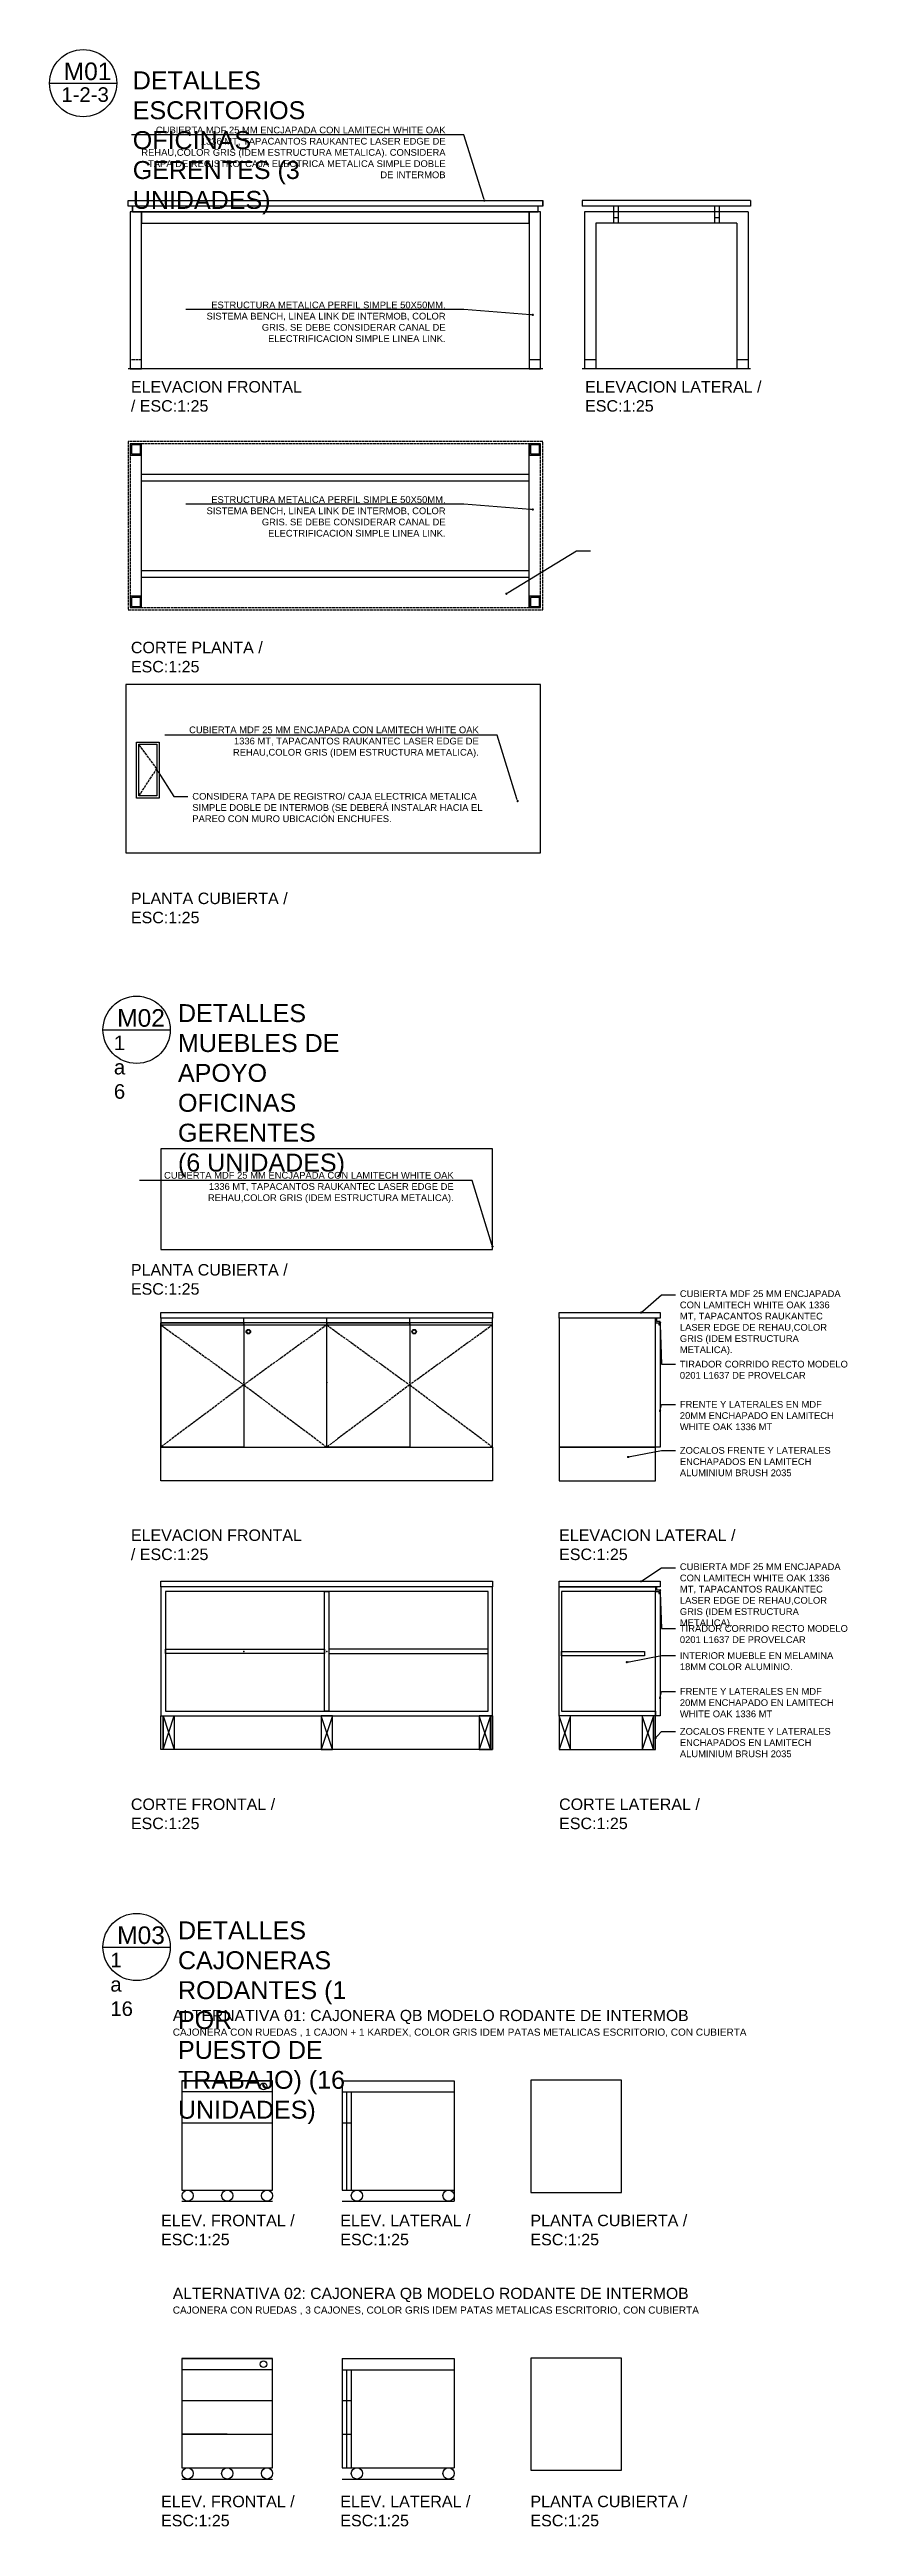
# Model space of a CAD drawing. Header units: millimetres. Extents: x 69942 to 103169, y 109869 to 150283.
# Drawn here: x 71160 to 74720, y 139232 to 150283 of the extents above; entities that cross this region are included whole.
import ezdxf
from ezdxf import colors
from ezdxf.entities.mleader import LeaderData, LeaderLine
from ezdxf.math import Vec2, Vec3

# ---------------------------------------------------------------- set-up
doc = ezdxf.new("R2010")
doc.units = ezdxf.units.MM
doc.header["$MEASUREMENT"] = 0
doc.linetypes.add('ACAD_ISO02W100', pattern=[15, 12, -3])
doc.layers.add('A-MUEBLES', color=1, linetype='Continuous')
doc.layers.add('A_COTAS 25', color=2, linetype='Continuous')
doc.styles.add('ARIAL', font='arial.ttf')
doc.styles.add('FMZ 100', font='arial.ttf', dxfattribs={"height": 16})
doc.styles.add('FMZ 20', font='arial.ttf', dxfattribs={"height": 3.2})

msp = doc.modelspace()

# ---------------------------------------------------------------- texts
at = {"layer": 'A-MUEBLES', "linetype": 'Continuous', "attachment_point": 1, "style": 'FMZ 100'}
for s, width, insert, char_height in [('M01', 15.63, (71223.5, 150224.9), 78.4), ('1-2-3', 15.63, (71212.9, 150114.5), 65), ('M02', 15.63, (71461.9, 146001.6), 78.4), ('1 a 6', 40.372, (71447.3, 145883.7), 65), ('M03', 15.63, (71461.9, 141909.3), 78.4), ('1 a 16', 40.372, (71431.4, 141791.5), 65)]:
    msp.add_mtext_dynamic_manual_height_columns(s, width=width, gutter_width=80, heights=[0], dxfattribs=dict(at, insert=insert, char_height=char_height))
at = {"layer": 'A_COTAS 25', "attachment_point": 1, "style": 'ARIAL'}
for s, insert, char_height in [('DETALLES ESCRITORIOS OFICINAS GERENTES (3 UNIDADES)', (71531.6, 150185.5), 80), ('ELEVACION FRONTAL / ESC:1:25', (71523.2, 148804), 51.2), ('ELEVACION LATERAL / ESC:1:25', (73549.5, 148804), 51.2), ('CORTE PLANTA / ESC:1:25', (71523.2, 147640.7), 51.2), ('PLANTA CUBIERTA / ESC:1:25', (71523.2, 146521.5), 51.2), ('DETALLES MUEBLES DE APOYO OFICINAS GERENTES \\P(6 UNIDADES)', (71733.3, 146023.9), 80), ('PLANTA CUBIERTA / ESC:1:25', (71523.2, 144864.3), 51.2), ('ELEVACION FRONTAL / ESC:1:25', (71523.2, 143680.3), 51.2), ('ELEVACION LATERAL / ESC:1:25', (73433.6, 143680.3), 51.2), ('CORTE FRONTAL / ESC:1:25', (71523.2, 142479.9), 51.2), ('CORTE LATERAL / ESC:1:25', (73433.6, 142479.9), 51.2), ('DETALLES CAJONERAS RODANTES (1 POR \\PPUESTO DE TRABAJO) (16 UNIDADES)', (71733.3, 141931.7), 80), ('ELEV. FRONTAL / \\PESC:1:25', (71657.7, 140623.1), 51.2), ('ELEV. LATERAL / \\PESC:1:25', (72457.5, 140623.1), 51.2), ('PLANTA CUBIERTA / \\PESC:1:25', (73305.8, 140623.1), 51.2), ('ELEV. FRONTAL / \\PESC:1:25', (71657.7, 139369.4), 51.2), ('ELEV. LATERAL / \\PESC:1:25', (72457.5, 139369.4), 51.2), ('PLANTA CUBIERTA / \\PESC:1:25', (73305.8, 139369.4), 51.2)]:
    msp.add_mtext_dynamic_manual_height_columns(s, width=789.738, gutter_width=40, heights=[0], dxfattribs=dict(at, insert=insert, char_height=char_height))
at = {"layer": 'A_COTAS 25', "linetype": 'Continuous', "char_height": 32, "width": 5088.281, "attachment_point": 1, "style": 'FMZ 20'}
for s, insert in [('\\A1;{\\H1.5625x;ALTERNATIVA 01: CAJONERA QB MODELO RODANTE DE INTERMOB}          \\PCAJONERA CON RUEDAS , 1 CAJON + 1 KARDEX, COLOR GRIS IDEM PATAS METALICAS ESCRITORIO, CON CUBIERTA', (71710.2, 141536.9)), ('\\A1;{\\H1.5625x;ALTERNATIVA 02: CAJONERA QB MODELO RODANTE DE INTERMOB}          \\PCAJONERA CON RUEDAS , 3 CAJONES, COLOR GRIS IDEM PATAS METALICAS ESCRITORIO, CON CUBIERTA', (71710.2, 140296.9))]:
    msp.add_mtext(s, dxfattribs=dict(at, insert=insert))

# ---------------------------------------------------------------- blocks, each defined once
blk = doc.blocks.new('_DOT')
at = {"color": 0, "linetype": 'ByBlock'}
blk.add_line((-0.5, 0), (-1, 0), dxfattribs=at)
at = {"color": 0, "linetype": 'ByBlock', "const_width": 0.5}
blk.add_lwpolyline([(-0.25, 0, 1), (0.25, 0, 1)], format="xyb", close=True, dxfattribs=at)

# ---------------------------------------------------------------- linework, layer by layer
at = {"layer": 'A-MUEBLES', "linetype": 'Continuous'}
for p, q in [((71510.7, 149583.9), (71510.7, 149608.9)), ((73360.7, 149583.9), (71510.7, 149583.9)), ((71530.7, 149558.9), (71530.7, 149583.9)), ((73340.7, 149558.9), (73340.7, 149583.9)), ((73360.7, 149583.9), (73360.7, 149608.9)), ((74287, 149608.9), (73537, 149608.9)), ((73537, 149608.9), (73537, 149583.9)), ((74287, 149583.9), (73537, 149583.9)), ((74277, 149558.9), (73547, 149558.9)), ((73547, 149558.9), (73547, 148858.9)), ((73677, 149583.9), (73677, 149508.9)), ((73677, 149533.9), (73697, 149533.9)), ((73697, 149583.9), (73697, 149508.9)), ((74127, 149583.9), (74127, 149508.9)), ((74127, 149533.9), (74147, 149533.9)), ((74147, 149583.9), (74147, 149508.9)), ((74277, 149558.9), (74277, 148858.9)), ((74287, 149608.9), (74287, 149583.9)), ((74227, 149508.9), (73597, 149508.9)), ((73597, 149508.9), (73597, 148858.9)), ((74227, 149508.9), (74227, 148858.9)), ((73360.7, 148858.9), (71510.7, 148858.9)), ((73350.7, 148898.9), (73300.7, 148898.9)), ((74287, 148858.9), (73537, 148858.9)), ((73597, 148898.9), (73547, 148898.9)), ((74277, 148898.9), (74227, 148898.9)), ((71520.7, 148523.8), (71520.7, 148523.8)), ((71570.7, 147793.8), (71570.7, 148523.8)), ((73300.7, 147793.8), (73300.7, 148523.8)), ((71570.7, 148388.8), (73300.7, 148388.8)), ((71570.7, 148358.8), (73300.7, 148358.8)), ((71570.7, 147958.8), (73300.7, 147958.8)), ((71570.7, 147928.8), (73300.7, 147928.8)), ((71750.6, 141220.6), (72155.6, 141220.6)), ((72155.6, 141170.6), (71750.6, 141170.6)), ((72465.2, 141220.6), (72465.2, 140733.1)), ((72465.2, 141220.6), (72965.2, 141220.6)), ((72465.2, 141170.6), (72965.2, 141170.6)), ((72485.2, 141170.6), (72485.2, 140733.1)), ((72505.2, 141170.6), (72505.2, 140733.1)), ((72965.2, 141220.6), (72965.2, 140733.1)), ((71750.6, 141033.1), (72155.6, 141033.1)), ((72465.2, 141033.1), (72505.2, 141033.1)), ((71750.6, 140733.1), (72155.6, 140733.1)), ((72465.2, 140733.1), (72965.2, 140733.1)), ((72465.2, 140683.1), (72965.2, 140683.1)), ((72965.2, 140733.1), (72965.2, 140683.1)), ((71750.6, 139981.1), (72155.6, 139981.1)), ((72155.6, 139931.1), (71750.6, 139931.1)), ((72465.2, 139981.1), (72465.2, 139493.6)), ((72465.2, 139981.1), (72965.2, 139981.1)), ((72465.2, 139931.1), (72965.2, 139931.1)), ((72485.2, 139931.1), (72485.2, 139493.6)), ((72505.2, 139931.1), (72505.2, 139493.6)), ((72965.2, 139981.1), (72965.2, 139493.6)), ((71750.6, 139793.6), (72155.6, 139793.6)), ((72465.2, 139793.6), (72505.2, 139793.6)), ((71953.1, 139643.6), (71750.6, 139643.6)), ((71750.6, 139643.6), (72155.6, 139643.6)), ((72465.2, 139643.6), (72505.2, 139643.6)), ((71750.6, 139493.6), (72155.6, 139493.6)), ((72465.2, 139493.6), (72965.2, 139493.6)), ((72465.2, 139443.6), (72965.2, 139443.6))]:
    msp.add_line(p, q, dxfattribs=at)
at = {"layer": 'A-MUEBLES', "linetype": 'ACAD_ISO02W100'}
msp.add_line((71570.7, 148898.9), (71520.7, 148898.9), dxfattribs=at)
at = {"layer": 'A-MUEBLES', "linetype": 'Continuous'}
for points in [[(71160.3, 150132.9), (71460.3, 150132.9)], [(71398.8, 145909.6), (71698.8, 145909.6)], [(72027, 144602.8), (72027, 144622.8)], [(72397, 144602.8), (72397, 144622.8)], [(72767, 144602.8), (72767, 144622.8)], [(73884, 144602.8), (73884, 144047.8), (73864, 144047.8), (73864, 144602.8), (73879, 144602.8)], [(73884, 143404), (73884, 142849), (73864, 142849), (73864, 143404), (73879, 143404)], [(71667, 142849), (71717, 142699)], [(71667, 142699), (71717, 142849)], [(72422, 142849), (72372, 142699)], [(72422, 142699), (72372, 142849)], [(73127, 142849), (73077, 142699)], [(73127, 142699), (73077, 142849)], [(73484, 142849), (73434, 142699)], [(73484, 142699), (73434, 142849)], [(73854, 142849), (73804, 142699)], [(73854, 142699), (73804, 142849)], [(71398.8, 141817.3), (71698.8, 141817.3)], [(72155.6, 141170.6), (72155.6, 141220.6), (71750.6, 141220.6), (71750.6, 141170.6)], [(71750.6, 141220.6), (71750.6, 140733.1)], [(72155.6, 140733.1), (72155.6, 141220.6)], [(71750.6, 140683.1), (72155.6, 140683.1)], [(72155.6, 139931.1), (72155.6, 139981.1), (71750.6, 139981.1), (71750.6, 139931.1)], [(71750.6, 139981.1), (71750.6, 139493.6)], [(72155.6, 139493.6), (72155.6, 139981.1)], [(71750.6, 139443.6), (72155.6, 139443.6)]]:
    msp.add_lwpolyline(points, dxfattribs=at)
for points in [[(71510.7, 149583.9), (71510.7, 149608.9), (73360.7, 149608.9), (73360.7, 149583.9)], [(71520.7, 148858.9), (71570.7, 148858.9), (71570.7, 149558.9), (71520.7, 149558.9)], [(71530.7, 149558.9), (73340.7, 149558.9), (73340.7, 149583.9), (71530.7, 149583.9)], [(71570.7, 149558.9), (71570.7, 149508.9), (73300.7, 149508.9), (73300.7, 149558.9)], [(73300.7, 148858.9), (73350.7, 148858.9), (73350.7, 149558.9), (73300.7, 149558.9)], [(71520.7, 148473.8), (71570.7, 148473.8), (71570.7, 148523.8), (71520.7, 148523.8)], [(73300.7, 148473.8), (73350.7, 148473.8), (73350.7, 148523.8), (73300.7, 148523.8)], [(71525.7, 148478.8), (71565.7, 148478.8), (71565.7, 148518.8), (71525.7, 148518.8)], [(73305.7, 148478.8), (73345.7, 148478.8), (73345.7, 148518.8), (73305.7, 148518.8)], [(71520.7, 147793.8), (71570.7, 147793.8), (71570.7, 147843.8), (71520.7, 147843.8)], [(71525.7, 147798.8), (71565.7, 147798.8), (71565.7, 147838.8), (71525.7, 147838.8)], [(73300.7, 147793.8), (73350.7, 147793.8), (73350.7, 147843.8), (73300.7, 147843.8)], [(73305.7, 147798.8), (73345.7, 147798.8), (73345.7, 147838.8), (73305.7, 147838.8)], [(71501, 146699.4), (73351, 146699.4), (73351, 147449.4), (71501, 147449.4)], [(71548.8, 146943.2), (71548.8, 147193.2), (71648.8, 147193.2), (71648.8, 146943.2)], [(71558.8, 146953.2), (71558.8, 147183.2), (71638.8, 147183.2), (71638.8, 146953.2)], [(71657, 144929.1), (73137, 144929.1), (73137, 145379.1), (71657, 145379.1)], [(71657, 144647.8), (73137, 144647.8), (73137, 144622.8), (71657, 144622.8)], [(71657, 144047.8), (73137, 144047.8), (73137, 144622.8), (71657, 144622.8)], [(72027, 144047.8), (71657, 144047.8), (71657, 144602.8), (72027, 144602.8)], [(72027, 144602.8), (71657, 144602.8), (71657, 144592.8), (72027, 144592.8)], [(72027, 144047.8), (72397, 144047.8), (72397, 144602.8), (72027, 144602.8)], [(72397, 144602.8), (72027, 144602.8), (72027, 144592.8), (72397, 144592.8)], [(72767, 144047.8), (72397, 144047.8), (72397, 144602.8), (72767, 144602.8)], [(72767, 144602.8), (72397, 144602.8), (72397, 144592.8), (72767, 144592.8)], [(72767, 144047.8), (73137, 144047.8), (73137, 144602.8), (72767, 144602.8)], [(73137, 144602.8), (72767, 144602.8), (72767, 144592.8), (73137, 144592.8)], [(73434, 144647.8), (73884, 144647.8), (73884, 144622.8), (73434, 144622.8)], [(73434, 144047.8), (73864, 144047.8), (73864, 144622.8), (73434, 144622.8)], [(73864, 144622.8), (73864, 144602.8), (73879, 144602.8), (73879, 144592.8), (73884, 144592.8), (73884, 144602.8), (73884, 144607.8), (73869, 144607.8), (73869, 144622.8)], [(71657, 144047.8), (73137, 144047.8), (73137, 143897.8), (71657, 143897.8)], [(73434, 143897.8), (73864, 143897.8), (73864, 144047.8), (73434, 144047.8)], [(71657, 143449), (73137, 143449), (73137, 143424), (71657, 143424)], [(73434, 143449), (73884, 143449), (73884, 143424), (73434, 143424)], [(71657, 142849), (73137, 142849), (73137, 143424), (71657, 143424)], [(71677, 142869), (73117, 142869), (73117, 143404), (71677, 143404)], [(72387, 142869), (72387, 143404), (72407, 143404), (72407, 142869)], [(73864, 142849), (73434, 142849), (73434, 143424), (73864, 143424), (73864, 143404), (73444, 143404), (73444, 142869), (73864, 142869)], [(73864, 143424), (73864, 143404), (73879, 143404), (73879, 143394), (73884, 143394), (73884, 143404), (73884, 143409), (73869, 143409), (73869, 143424)], [(71677, 143146.5), (72387, 143146.5), (72387, 143126.5), (71677, 143126.5)], [(73117, 143146.5), (72407, 143146.5), (72407, 143126.5), (73117, 143126.5)], [(73444, 143136.5), (73814, 143136.5), (73814, 143116.5), (73444, 143116.5)], [(71657, 142849), (73137, 142849), (73137, 142699), (71657, 142699)], [(71657, 142699), (71657, 142849), (71667, 142849), (71667, 142699)], [(71667, 142699), (71667, 142849), (71717, 142849), (71717, 142699)], [(72422, 142699), (72422, 142849), (72372, 142849), (72372, 142699)], [(73127, 142699), (73127, 142849), (73077, 142849), (73077, 142699)], [(73137, 142699), (73137, 142849), (73127, 142849), (73127, 142699)], [(73434, 142699), (73864, 142699), (73864, 142849), (73434, 142849)], [(73484, 142699), (73484, 142849), (73434, 142849), (73434, 142699)], [(73854, 142699), (73854, 142849), (73804, 142849), (73804, 142699)], [(73864, 142699), (73864, 142849), (73854, 142849), (73854, 142699)], [(73307.3, 140722.7), (73712.3, 140722.7), (73712.3, 141222.7), (73307.3, 141222.7)], [(73307.3, 139483.1), (73712.3, 139483.1), (73712.3, 139983.1), (73307.3, 139983.1)]]:
    msp.add_lwpolyline(points, close=True, dxfattribs=at)
at = {"layer": 'A-MUEBLES', "color": 252, "linetype": 'ACAD_ISO02W100', "true_color": 0x7a898f}
msp.add_lwpolyline([(71510.7, 147783.8), (73360.7, 147783.8), (73360.7, 148533.8), (71510.7, 148533.8)], close=True, dxfattribs=at)
for points in [[(71520.7, 147793.8), (73350.7, 147793.8), (73350.7, 148523.8), (71520.7, 148523.8), (71520.7, 147793.8)], [(71657, 144592.8), (72027, 144325.3), (71657, 144047.8)], [(72397, 144592.8), (72027, 144325.3), (72397, 144047.8)], [(72397, 144592.8), (72767, 144325.3), (72397, 144047.8)], [(73137, 144592.8), (72767, 144325.3), (73137, 144047.8)]]:
    msp.add_lwpolyline(points, dxfattribs=at)
at = {"layer": 'A-MUEBLES', "linetype": 'ACAD_ISO02W100'}
msp.add_lwpolyline([(71558.8, 146953.2), (71638.8, 147074.4), (71558.8, 147183.2)], dxfattribs=at)
at = {"layer": 'A-MUEBLES', "linetype": 'Continuous'}
for centre, radius in [((71310.3, 150132.9), 150), ((71548.8, 145909.6), 150), ((72047, 144562.8), 10), ((72047, 144562.8), 8), ((72787, 144562.8), 10), ((72787, 144562.8), 8), ((71548.8, 141817.3), 150), ((72114.8, 141195.6), 15), ((71776.6, 140708.1), 25), ((71953.1, 140708.1), 25), ((72130.6, 140708.1), 25), ((72531.3, 140708.1), 25), ((72940.2, 140708.1), 25), ((72114.8, 139956.1), 15), ((71776.6, 139468.6), 25), ((71953.1, 139468.6), 25), ((72130.6, 139468.6), 25), ((72531.3, 139468.6), 25), ((72940.2, 139468.6), 25)]:
    msp.add_circle(centre, radius, dxfattribs=at)
for p in [(72027, 144335.3), (72397, 144335.3), (72767, 144335.3), (72027, 143136.5), (72397, 143136.5)]:
    msp.add_point(p, dxfattribs=at)
at = {"layer": 'A_COTAS 25', "linetype": 'ByBlock', "lineweight": -2}
msp.add_line((73511.2, 148046.6), (73573.4, 148046.6), dxfattribs=at)
msp.add_lwpolyline([(73206.9, 147860), (73511.2, 148046.6)], dxfattribs=at)

# ---------------------------------------------------------------- block references
at = {"layer": 'A_COTAS 25', "lineweight": -2, "xscale": 10, "yscale": 10, "zscale": 10, "rotation": 211.5215454853357}
msp.add_blockref('_DOT', (73198.4, 147854.8), dxfattribs=at)

msp.set_redraw_order([(e.dxf.handle, doc.entitydb.next_handle()) for e in msp.query("TEXT MTEXT ATTDEF DIMENSION ARC_DIMENSION")])  # texts and dimensions are drawn at this point

# ---------------------------------------------------------------- leaders
at = {"layer": 'A_COTAS 25'}
ml = msp.add_multileader_mtext('Standard', dxfattribs=at)
ml.set_content('\\A1;{\\fArial|b0|i0|c0|p34;CUBIERTA MDF 25 MM ENCJAPADA CON LAMITECH WHITE OAK 1336 MT, TAPACANTOS RAUKANTEC LASER EDGE DE REHAU,COLOR GRIS (IDEM ESTRUCTURA METALICA). CONSIDERA TAPA DE REGISTRO/ CAJA ELECTRICA METALICA SIMPLE DOBLE DE INTERMOB  }', color=256)
ml.set_leader_properties()
ml.set_arrow_properties(name='DOT')
ml.build(insert=Vec2(0, 0))
ml.multileader.update_dxf_attribs({"text_right_attachment_type": 6, "dogleg_length": 0.36, "arrow_head_size": 10})
ctx = ml.context
ctx.base_point, ctx.char_height, ctx.arrow_head_size, ctx.landing_gap_size, ctx.plane_origin = Vec3(71552.8, 149923.6), 30, 10, 20, Vec3(73768.1, 150034.6)
ctx.right_attachment, ctx.text_align_type = 6, 2
notes = []
notes.append((ctx, [(1, (1, 1, 0), (73009.3, 149902.9), (-1, 0), 62.2, [(0, [(73100.5, 149608.9)], 0, [])])]))
ctx.mtext.insert, ctx.mtext.width, ctx.mtext.alignment, ctx.mtext.flow_direction = Vec3(72927.1, 149938.9), 1387.38, 3, 5
ml = msp.add_multileader_mtext('Standard', dxfattribs=at)
ml.set_content('\\A1;{\\fArial|b0|i0|c0|p34;ESTRUCTURA METALICA PERFIL SIMPLE 50X50MM, SISTEMA BENCH, LINEA LINK DE INTERMOB, COLOR GRIS. SE DEBE CONSIDERAR CANAL DE ELECTRIFICACION SIMPLE LINEA LINK.}', color=256)
ml.set_leader_properties()
ml.set_arrow_properties(name='DOT')
ml.build(insert=Vec2(0, 0))
ml.multileader.update_dxf_attribs({"text_right_attachment_type": 6, "dogleg_length": 0.36, "arrow_head_size": 10})
ctx = ml.context
ctx.base_point, ctx.char_height, ctx.arrow_head_size, ctx.landing_gap_size, ctx.plane_origin = Vec3(71842.9, 149143.3), 30, 10, 20, Vec3(73768.1, 149254.3)
ctx.right_attachment, ctx.text_align_type = 6, 2
notes.append((ctx, [(1, (1, 1, 0), (73009.3, 149122.5), (-1, 0), 62.2, [(0, [(73316.1, 149099.2)], 0, [])])]))
ctx.mtext.insert, ctx.mtext.width, ctx.mtext.alignment, ctx.mtext.flow_direction = Vec3(72927.1, 149158.5), 1146.78, 3, 5
ml = msp.add_multileader_mtext('Standard', dxfattribs=at)
ml.set_content('\\A1;{\\fArial|b0|i0|c0|p34;ESTRUCTURA METALICA PERFIL SIMPLE 50X50MM, SISTEMA BENCH, LINEA LINK DE INTERMOB, COLOR GRIS. SE DEBE CONSIDERAR CANAL DE ELECTRIFICACION SIMPLE LINEA LINK.}', color=256)
ml.set_leader_properties()
ml.set_arrow_properties(name='DOT')
ml.build(insert=Vec2(0, 0))
ml.multileader.update_dxf_attribs({"text_right_attachment_type": 6, "dogleg_length": 0.36, "arrow_head_size": 10})
ctx = ml.context
ctx.base_point, ctx.char_height, ctx.arrow_head_size, ctx.landing_gap_size, ctx.plane_origin = Vec3(71842.9, 148274.8), 30, 10, 20, Vec3(73768.1, 148385.8)
ctx.right_attachment, ctx.text_align_type = 6, 2
notes.append((ctx, [(1, (1, 1, 0), (73009.3, 148254), (-1, 0), 62.2, [(0, [(73316.1, 148230.7)], 0, [])])]))
ctx.mtext.insert, ctx.mtext.width, ctx.mtext.alignment, ctx.mtext.flow_direction = Vec3(72927.1, 148290), 1146.78, 3, 5
ml = msp.add_multileader_mtext('Standard', dxfattribs=at)
ml.set_content('\\A1;{\\fArial|b0|i0|c0|p34;CUBIERTA MDF 25 MM ENCJAPADA CON LAMITECH WHITE OAK 1336 MT, TAPACANTOS RAUKANTEC LASER EDGE DE REHAU,COLOR GRIS (IDEM ESTRUCTURA METALICA). }', color=256)
ml.set_leader_properties()
ml.set_arrow_properties(name='DOT')
ml.build(insert=Vec2(0, 0))
ml.multileader.update_dxf_attribs({"text_right_attachment_type": 6, "dogleg_length": 0.36, "arrow_head_size": 10})
ctx = ml.context
ctx.base_point, ctx.char_height, ctx.arrow_head_size, ctx.landing_gap_size, ctx.plane_origin = Vec3(71765.1, 147243.3), 30, 10, 20, Vec3(73916.2, 147355.7)
ctx.right_attachment, ctx.text_align_type = 6, 2
notes.append((ctx, [(1, (1, 1, 0), (73157.4, 147223.9), (-1, 0), 62.2, [(0, [(73248.6, 146930)], 0, [])])]))
ctx.mtext.insert, ctx.mtext.width, ctx.mtext.alignment, ctx.mtext.flow_direction = Vec3(73075.2, 147262.7), 1387.38, 3, 5
ml = msp.add_multileader_mtext('Standard', dxfattribs=at)
ml.set_content('\\A1;{\\fArial|b0|i0|c0|p34;CONSIDERA TAPA DE REGISTRO/ CAJA ELECTRICA METALICA SIMPLE DOBLE DE INTERMOB (SE DEBERÁ INSTALAR HACIA EL PAREO CON MURO UBICACIÓN ENCHUFES.}', color=256)
ml.set_leader_properties()
ml.set_arrow_properties(name='DOT')
ml.build(insert=Vec2(0, 0))
ml.multileader.update_dxf_attribs({"text_right_attachment_type": 6, "dogleg_length": 0.36, "arrow_head_size": 10})
ctx = ml.context
ctx.base_point, ctx.char_height, ctx.arrow_head_size, ctx.landing_gap_size, ctx.plane_origin = Vec3(71777.2, 146951), 30, 10, 20, Vec3(70956.2, 147082.7)
ctx.right_attachment = 6
notes.append((ctx, [(1, (1, 1, 0), (71715, 146951), (1, 0), 62.2, [(0, [(71638.8, 147068.2)], 0, [])])]))
ctx.mtext.insert, ctx.mtext.width, ctx.mtext.flow_direction = Vec3(71797.2, 146966.2), 1387.38, 5
ml = msp.add_multileader_mtext('Standard', dxfattribs=at)
ml.set_content('\\A1;{\\fArial|b0|i0|c0|p34;CUBIERTA MDF 25 MM ENCJAPADA CON LAMITECH WHITE OAK 1336 MT, TAPACANTOS RAUKANTEC LASER EDGE DE REHAU,COLOR GRIS (IDEM ESTRUCTURA METALICA). }', color=256)
ml.set_leader_properties()
ml.set_arrow_properties(name='DOT')
ml.build(insert=Vec2(0, 0))
ml.multileader.update_dxf_attribs({"text_right_attachment_type": 6, "dogleg_length": 0.36, "arrow_head_size": 10})
ctx = ml.context
ctx.base_point, ctx.char_height, ctx.arrow_head_size, ctx.landing_gap_size, ctx.plane_origin = Vec3(71653.1, 145256), 30, 10, 20, Vec3(73804.3, 145368.3)
ctx.right_attachment, ctx.text_align_type = 6, 2
notes.append((ctx, [(1, (1, 1, 0), (73045.5, 145236.6), (-1, 0), 62.2, [(0, [(73136.7, 144942.6)], 0, [])])]))
ctx.mtext.insert, ctx.mtext.width, ctx.mtext.alignment, ctx.mtext.flow_direction = Vec3(72963.3, 145275.4), 1387.38, 3, 5
ml = msp.add_multileader_mtext('Standard', dxfattribs=at)
ml.set_content('\\A1;{\\fArial|b0|i0|c0|p34;CUBIERTA MDF 25 MM ENCJAPADA CON LAMITECH WHITE OAK 1336 MT, TAPACANTOS RAUKANTEC LASER EDGE DE REHAU,COLOR GRIS (IDEM ESTRUCTURA METALICA). }', color=256)
ml.set_leader_properties()
ml.set_arrow_properties(name='DOT')
ml.build(insert=Vec2(0, 0))
ml.multileader.update_dxf_attribs({"text_right_attachment_type": 6, "dogleg_length": 0.36, "arrow_head_size": 10})
ctx = ml.context
ctx.base_point, ctx.char_height, ctx.arrow_head_size, ctx.landing_gap_size, ctx.plane_origin = Vec3(73952.3, 144727.7), 30, 10, 20, Vec3(73131.3, 144859.5)
ctx.right_attachment = 6
notes.append((ctx, [(1, (1, 1, 0), (73890.1, 144727.7), (1, 0), 62.2, [(0, [(73798.9, 144647.8)], 0, [])])]))
ctx.mtext.insert, ctx.mtext.width, ctx.mtext.flow_direction = Vec3(73972.3, 144747.1), 747.633, 5
ml = msp.add_multileader_mtext('Standard', dxfattribs=at)
ml.set_content('\\A1;{\\fArial|b0|i0|c0|p34;TIRADOR CORRIDO RECTO MODELO 0201 L1637 DE PROVELCAR}', color=256)
ml.set_leader_properties()
ml.set_arrow_properties(name='DOT')
ml.build(insert=Vec2(0, 0))
ml.multileader.update_dxf_attribs({"text_right_attachment_type": 6, "dogleg_length": 0.36, "arrow_head_size": 10})
ctx = ml.context
ctx.base_point, ctx.char_height, ctx.arrow_head_size, ctx.landing_gap_size, ctx.plane_origin = Vec3(73952.3, 144417.6), 30, 10, 20, Vec3(73131.3, 144549.4)
ctx.right_attachment = 6
notes.append((ctx, [(1, (1, 1, 0), (73890.1, 144417.6), (1, 0), 62.2, [(0, [(73884, 144602.8)], 0, [])])]))
ctx.mtext.insert, ctx.mtext.width, ctx.mtext.flow_direction = Vec3(73972.3, 144432.9), 747.633, 5
ml = msp.add_multileader_mtext('Standard', dxfattribs=at)
ml.set_content('\\A1;{\\fArial|b0|i0|c0|p34;FRENTE Y LATERALES EN MDF 20MM ENCHAPADO EN LAMITECH WHITE OAK 1336 MT}', color=256)
ml.set_leader_properties()
ml.set_arrow_properties(name='DOT')
ml.build(insert=Vec2(0, 0))
ml.multileader.update_dxf_attribs({"text_right_attachment_type": 6, "dogleg_length": 0.36, "arrow_head_size": 10})
ctx = ml.context
ctx.base_point, ctx.char_height, ctx.arrow_head_size, ctx.landing_gap_size, ctx.plane_origin = Vec3(73952.3, 144238.1), 30, 10, 20, Vec3(73131.3, 144369.8)
ctx.right_attachment = 6
notes.append((ctx, [(1, (1, 1, 0), (73890.1, 144238.1), (1, 0), 62.2, [(0, [(73884, 144209)], 0, [])])]))
ctx.mtext.insert, ctx.mtext.width, ctx.mtext.flow_direction = Vec3(73972.3, 144253.4), 747.633, 5
ml = msp.add_multileader_mtext('Standard', dxfattribs=at)
ml.set_content('\\A1;{\\fArial|b0|i0|c0|p34;ZOCALOS FRENTE Y LATERALES ENCHAPADOS EN LAMITECH ALUMINIUM BRUSH 2035}', color=256)
ml.set_leader_properties()
ml.set_arrow_properties(name='DOT')
ml.build(insert=Vec2(0, 0))
ml.multileader.update_dxf_attribs({"text_right_attachment_type": 6, "dogleg_length": 0.36, "arrow_head_size": 10})
ctx = ml.context
ctx.base_point, ctx.char_height, ctx.arrow_head_size, ctx.landing_gap_size, ctx.plane_origin = Vec3(73952.3, 144032.7), 30, 10, 20, Vec3(73131.3, 144164.5)
ctx.right_attachment = 6
notes.append((ctx, [(1, (1, 1, 0), (73890.1, 144032.7), (1, 0), 62.2, [(0, [(73741.4, 144003.6)], 0, [])])]))
ctx.mtext.insert, ctx.mtext.width, ctx.mtext.flow_direction = Vec3(73972.3, 144048), 747.633, 5
ml = msp.add_multileader_mtext('Standard', dxfattribs=at)
ml.set_content('\\A1;{\\fArial|b0|i0|c0|p34;CUBIERTA MDF 25 MM ENCJAPADA CON LAMITECH WHITE OAK 1336 MT, TAPACANTOS RAUKANTEC LASER EDGE DE REHAU,COLOR GRIS (IDEM ESTRUCTURA METALICA). }', color=256)
ml.set_leader_properties()
ml.set_arrow_properties(name='DOT')
ml.build(insert=Vec2(0, 0))
ml.multileader.update_dxf_attribs({"text_right_attachment_type": 6, "dogleg_length": 0.36, "arrow_head_size": 10})
ctx = ml.context
ctx.base_point, ctx.char_height, ctx.arrow_head_size, ctx.landing_gap_size, ctx.plane_origin = Vec3(73952.3, 143509.6), 30, 10, 20, Vec3(73131.3, 143641.3)
ctx.right_attachment = 6
notes.append((ctx, [(1, (1, 1, 0), (73890.1, 143509.6), (1, 0), 62.2, [(0, [(73798.9, 143449)], 0, [])])]))
ctx.mtext.insert, ctx.mtext.width, ctx.mtext.flow_direction = Vec3(73972.3, 143529), 747.633, 5
ml = msp.add_multileader_mtext('Standard', dxfattribs=at)
ml.set_content('\\A1;{\\fArial|b0|i0|c0|p34;TIRADOR CORRIDO RECTO MODELO 0201 L1637 DE PROVELCAR}', color=256)
ml.set_leader_properties()
ml.set_arrow_properties(name='DOT')
ml.build(insert=Vec2(0, 0))
ml.multileader.update_dxf_attribs({"text_right_attachment_type": 6, "dogleg_length": 0.36, "arrow_head_size": 10})
ctx = ml.context
ctx.base_point, ctx.char_height, ctx.arrow_head_size, ctx.landing_gap_size, ctx.plane_origin = Vec3(73952.3, 143238.3), 30, 10, 20, Vec3(73131.3, 143370.1)
ctx.right_attachment = 6
notes.append((ctx, [(1, (1, 1, 0), (73890.1, 143238.3), (1, 0), 62.2, [(0, [(73884, 143409)], 0, [])])]))
ctx.mtext.insert, ctx.mtext.width, ctx.mtext.flow_direction = Vec3(73972.3, 143253.6), 747.633, 5
ml = msp.add_multileader_mtext('Standard', dxfattribs=at)
ml.set_content('\\A1;{\\fArial|b0|i0|c0|p34;INTERIOR MUEBLE EN MELAMINA 18MM COLOR ALUMINIO.}', color=256)
ml.set_leader_properties()
ml.set_arrow_properties(name='DOT')
ml.build(insert=Vec2(0, 0))
ml.multileader.update_dxf_attribs({"text_right_attachment_type": 6, "dogleg_length": 0.36, "arrow_head_size": 10})
ctx = ml.context
ctx.base_point, ctx.char_height, ctx.arrow_head_size, ctx.landing_gap_size, ctx.plane_origin = Vec3(73952.3, 143117.5), 30, 10, 20, Vec3(73131.3, 143249.2)
ctx.right_attachment = 6
notes.append((ctx, [(1, (1, 1, 0), (73890.1, 143117.5), (1, 0), 62.2, [(0, [(73735.6, 143088.4)], 0, [])])]))
ctx.mtext.insert, ctx.mtext.width, ctx.mtext.flow_direction = Vec3(73972.3, 143132.7), 747.633, 5
ml = msp.add_multileader_mtext('Standard', dxfattribs=at)
ml.set_content('\\A1;{\\fArial|b0|i0|c0|p34;FRENTE Y LATERALES EN MDF 20MM ENCHAPADO EN LAMITECH WHITE OAK 1336 MT}', color=256)
ml.set_leader_properties()
ml.set_arrow_properties(name='DOT')
ml.build(insert=Vec2(0, 0))
ml.multileader.update_dxf_attribs({"text_right_attachment_type": 6, "dogleg_length": 0.36, "arrow_head_size": 10})
ctx = ml.context
ctx.base_point, ctx.char_height, ctx.arrow_head_size, ctx.landing_gap_size, ctx.plane_origin = Vec3(73952.3, 142957.3), 30, 10, 20, Vec3(73131.3, 143089)
ctx.right_attachment = 6
notes.append((ctx, [(1, (1, 1, 0), (73890.1, 142957.3), (1, 0), 62.2, [(0, [(73884, 142928.2)], 0, [])])]))
ctx.mtext.insert, ctx.mtext.width, ctx.mtext.flow_direction = Vec3(73972.3, 142972.6), 747.633, 5
ml = msp.add_multileader_mtext('Standard', dxfattribs=at)
ml.set_content('\\A1;{\\fArial|b0|i0|c0|p34;ZOCALOS FRENTE Y LATERALES ENCHAPADOS EN LAMITECH ALUMINIUM BRUSH 2035}', color=256)
ml.set_leader_properties()
ml.set_arrow_properties(name='DOT')
ml.build(insert=Vec2(0, 0))
ml.multileader.update_dxf_attribs({"text_right_attachment_type": 6, "dogleg_length": 0.36, "arrow_head_size": 10})
ctx = ml.context
ctx.base_point, ctx.char_height, ctx.arrow_head_size, ctx.landing_gap_size, ctx.plane_origin = Vec3(73952.3, 142779.1), 30, 10, 20, Vec3(73131.3, 142910.8)
ctx.right_attachment = 6
notes.append((ctx, [(1, (1, 1, 0), (73890.1, 142779.1), (1, 0), 62.2, [(0, [(73864, 142750)], 0, [])])]))
ctx.mtext.insert, ctx.mtext.width, ctx.mtext.flow_direction = Vec3(73972.3, 142794.3), 747.633, 5
for ctx, leaders in notes:
    for number, flags, end, landing, length, lines in leaders:
        leader = LeaderData()
        leader.index, (leader.has_last_leader_line, leader.has_dogleg_vector, leader.attachment_direction) = number, flags
        leader.last_leader_point, leader.dogleg_vector, leader.dogleg_length = Vec3(end), Vec3(landing), length
        for number, points, colour, breaks in lines:
            line = LeaderLine()
            line.index, line.vertices, line.color, line.breaks = number, Vec3.list(points), colors.encode_raw_color(colour), breaks
            leader.lines.append(line)
        ctx.leaders.append(leader)

doc.saveas('drawing.dxf')
